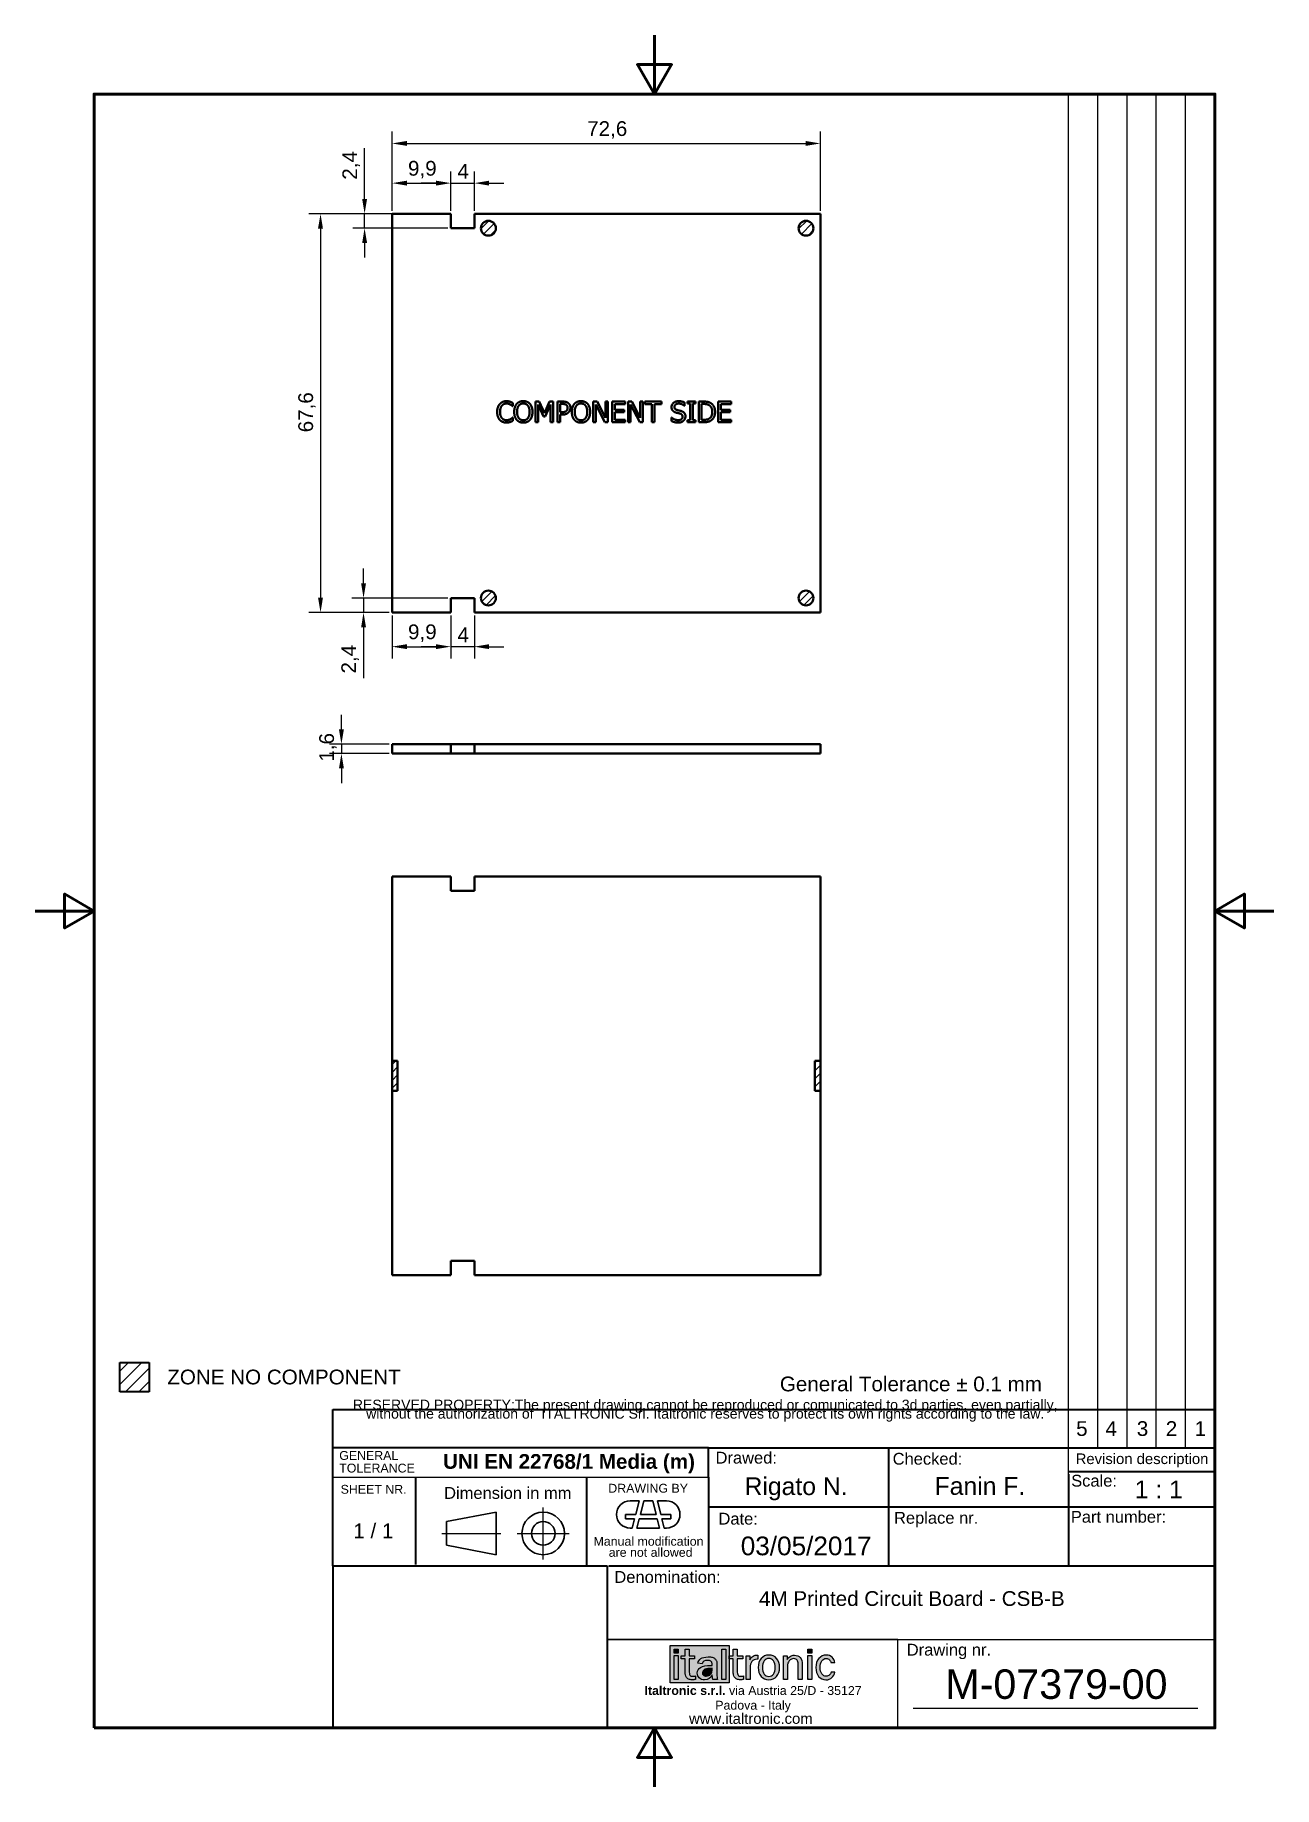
# Model space of a CAD drawing. Header units: millimetres. Extents: x 0 to 210, y 0 to 297.
import ezdxf
from ezdxf.enums import TextEntityAlignment as Align

# ---------------------------------------------------------------- set-up
doc = ezdxf.new("R2010")
doc.units = ezdxf.units.MM
doc.linetypes.add('CENTER', pattern=[50.8, 31.75, -6.35, 6.35, -6.35])
doc.layers.get('0').update_dxf_attribs({"lineweight": 25})
for name, color, linetype, lineweight in [('AM_0', 7, 'Continuous', 30), ('Bordo_0', 7, 'Continuous', 50), ('Geometria schizzo(ISO)', 7, 'Continuous', 35), ('Livello 1', 7, 'Continuous', 25), ('Simboli(ISO)', 7, 'Continuous', 25), ('Spigoli visibili(ISO)', 7, 'Continuous', 40), ('Tratteggio', 7, 'Continuous', 9)]:
    doc.layers.add(name, color=color, linetype=linetype, lineweight=lineweight)
doc.layers.add('AM_7', color=4, linetype='CENTER', lineweight=15, true_color=0x00ffff)
doc.layers.add('Quote(ISO)', color=8, linetype='Continuous', lineweight=18, true_color=0x808080)
doc.styles.add('Corrente-ISO', font='arial.ttf')
doc.styles.add('Federico-Quote', font='arial.ttf')
doc.styles.add('Gruppo1', font='arial.ttf')
doc.styles.get("Standard").update_dxf_attribs({"font": 'arial.ttf'})
doc.styles.add('Stile testo18', font='arial.ttf')
doc.styles.add('Stile testo42', font='arial.ttf')
doc.styles.add('Stile testo43', font='arial.ttf')
doc.styles.add('Stile testo76', font='arial.ttf')
doc.styles.add('Stile testo77', font='arial.ttf')
doc.styles.add('Stile testo92', font='arial.ttf')
doc.dimstyles.new('X.XXX', dxfattribs={"dimtxt": 2.5, "dimasz": 2.5, "dimexe": 2, "dimexo": 0.5, "dimgap": 0.762, "dimtad": 1, "dimdec": 1, "dimrnd": 1e-08, "dimtxsty": 'Federico-Quote', "dimcen": 0.09, "dimdle": 10, "dimclrd": 9, "dimclre": 9, "dimclrt": 8, "dimadec": 1, "dimazin": 2, "dimtfac": 1, "dimtmove": 0, "dimatfit": 3, "dimfxl": 1, "dimtolj": 1, "dimlwd": 25, "dimlwe": 25, "dimarcsym": 0})
pattern_1 = [(45, (0, 0), (-0.6735192, 0.6735192), [])]

msp = doc.modelspace()

# ---------------------------------------------------------------- texts
at = {"layer": 'Simboli(ISO)', "color": 7, "insert": (22.41, 70.75), "char_height": 2.5, "attachment_point": 1, "style": 'Corrente-ISO'}
msp.add_mtext('\\fArial|b0|i0;ZONE NO COMPONENT', dxfattribs=at)
at = {"layer": 'Simboli(ISO)', "color": 7, "insert": (126.25, 69.57), "char_height": 2.5, "width": 44.4188, "attachment_point": 1, "style": 'Corrente-ISO'}
msp.add_mtext('{\\fArial|b0|i0;General Tolerance ± 0.1 mm}', dxfattribs=at)

# ---------------------------------------------------------------- blocks, each defined once
blk = doc.blocks.new('Bordi Bordo di default')
at = {"layer": 'Bordo_0', "flags": 128}
for points in [[(105, 297), (105, 287), (102.11, 292), (107.89, 292), (105, 287)], [(10, 10), (10, 287), (200, 287), (200, 10), (10, 10)], [(0, 148.5), (10, 148.5), (5, 151.39), (5, 145.61), (10, 148.5)], [(210, 148.5), (200, 148.5), (205, 151.39), (205, 145.61), (200, 148.5)], [(105, 0), (105, 10), (102.11, 5), (107.89, 5), (105, 10)]]:
    blk.add_lwpolyline(points, dxfattribs=at)
blk = doc.blocks.new('Cartigli Italtronic_new')
at = {"layer": 'Tratteggio', "true_color": 0x00aeef}
h = blk.add_hatch(color=140, dxfattribs=at)
edge = h.paths.add_edge_path(flags=0)
edge.add_spline(control_points=[(199.46, 18.16), (199.24, 17.6), (198.81, 17.32), (198.19, 17.32), (197.82, 17.32), (197.52, 17.43), (197.29, 17.65)], knot_values=[2, 2, 2, 2, 3, 3, 3, 4, 4, 4, 4], degree=3, periodic=0)
edge.add_spline(control_points=[(197.29, 17.65), (197.06, 17.87), (196.95, 18.14), (196.95, 18.47), (196.95, 19.33), (197.71, 19.76), (199.22, 19.76), (199.28, 19.76), (199.36, 19.76), (199.46, 19.75)], knot_values=[4, 4, 4, 4, 5, 5, 5, 6, 6, 6, 7, 7, 7, 7], degree=3, periodic=0)
edge.add_line((199.46, 19.75), (199.46, 20.04))
edge.add_spline(control_points=[(199.46, 20.04), (199.46, 20.42), (199.2, 20.62), (198.67, 20.62), (198.15, 20.62), (197.86, 20.42), (197.79, 20.04)], knot_values=[8, 8, 8, 8, 9, 9, 9, 10, 10, 10, 10], degree=3, periodic=0)
edge.add_line((197.79, 20.04), (197.07, 20.14))
edge.add_spline(control_points=[(197.07, 20.14), (197.11, 20.45), (197.27, 20.71), (197.55, 20.91)], knot_values=[11, 11, 11, 11, 12, 12, 12, 12], degree=3, periodic=0)
edge.add_spline(control_points=[(197.55, 20.91), (197.83, 21.11), (198.24, 21.21), (198.78, 21.21), (199.07, 21.21), (199.3, 21.19), (199.49, 21.14)], knot_values=[12, 12, 12, 12, 13, 13, 13, 14, 14, 14, 14], degree=3, periodic=0)
edge.add_spline(control_points=[(199.49, 21.14), (199.67, 21.09), (199.82, 21.01), (199.95, 20.89)], knot_values=[14, 14, 14, 14, 15, 15, 15, 15], degree=3, periodic=0)
edge.add_spline(control_points=[(199.95, 20.89), (200.08, 20.78), (200.16, 20.66), (200.21, 20.52)], knot_values=[15, 15, 15, 15, 16, 16, 16, 16], degree=3, periodic=0)
edge.add_spline(control_points=[(200.21, 20.52), (200.26, 20.39), (200.28, 20.16), (200.28, 19.84)], knot_values=[16, 16, 16, 16, 17, 17, 17, 17], degree=3, periodic=0)
edge.add_line((200.28, 19.84), (200.28, 18.16))
edge.add_spline(control_points=[(200.28, 18.16), (200.28, 17.91), (200.32, 17.66), (200.4, 17.4)], knot_values=[18, 18, 18, 18, 19, 19, 19, 19], degree=3, periodic=0)
edge.add_line((200.4, 17.4), (199.59, 17.4))
edge.add_spline(control_points=[(199.59, 17.4), (199.52, 17.63), (199.48, 17.88), (199.46, 18.16)], knot_values=[1, 1, 1, 1, 2, 2, 2, 2], degree=3, periodic=0)
edge = h.paths.add_edge_path(flags=0)
edge.add_spline(control_points=[(194.93, 18.15), (194.91, 18.3), (194.89, 18.55), (194.89, 18.92)], knot_values=[2, 2, 2, 2, 3, 3, 3, 3], degree=3, periodic=0)
edge.add_line((194.89, 18.92), (194.89, 20.9))
edge.add_line((194.89, 20.9), (194.21, 20.9))
edge.add_line((194.21, 20.9), (194.21, 21.41))
edge.add_line((194.21, 21.41), (194.89, 21.41))
edge.add_line((194.89, 21.41), (194.89, 22.53))
edge.add_line((194.89, 22.53), (195.57, 22.53))
edge.add_line((195.57, 22.53), (195.57, 21.41))
edge.add_line((195.57, 21.41), (196.5, 21.41))
edge.add_line((196.5, 21.41), (196.5, 20.9))
edge.add_line((196.5, 20.9), (195.57, 20.9))
edge.add_line((195.57, 20.9), (195.57, 18.91))
edge.add_spline(control_points=[(195.57, 18.91), (195.57, 18.48), (195.62, 18.2), (195.71, 18.09)], knot_values=[14, 14, 14, 14, 15, 15, 15, 15], degree=3, periodic=0)
edge.add_spline(control_points=[(195.71, 18.09), (195.79, 17.98), (195.94, 17.92), (196.19, 17.92)], knot_values=[15, 15, 15, 15, 16, 16, 16, 16], degree=3, periodic=0)
edge.add_spline(control_points=[(196.19, 17.92), (196.27, 17.92), (196.34, 17.92), (196.4, 17.93)], knot_values=[16, 16, 16, 16, 17, 17, 17, 17], degree=3, periodic=0)
edge.add_spline(control_points=[(196.4, 17.93), (196.46, 17.94), (196.52, 17.95), (196.58, 17.96)], knot_values=[17, 17, 17, 17, 18, 18, 18, 18], degree=3, periodic=0)
edge.add_line((196.58, 17.96), (196.64, 17.98))
edge.add_line((196.64, 17.98), (196.64, 17.4))
edge.add_line((196.64, 17.4), (196.6, 17.39))
edge.add_spline(control_points=[(196.6, 17.39), (196.52, 17.37), (196.43, 17.35), (196.35, 17.34)], knot_values=[21, 21, 21, 21, 22, 22, 22, 22], degree=3, periodic=0)
edge.add_spline(control_points=[(196.35, 17.34), (196.27, 17.33), (196.19, 17.32), (196.11, 17.32), (195.86, 17.32), (195.66, 17.36), (195.49, 17.44)], knot_values=[22, 22, 22, 22, 23, 23, 23, 24, 24, 24, 24], degree=3, periodic=0)
edge.add_spline(control_points=[(195.49, 17.44), (195.32, 17.52), (195.17, 17.64), (195.06, 17.81)], knot_values=[0, 0, 0, 0, 1, 1, 1, 1], degree=3, periodic=0)
edge.add_spline(control_points=[(195.06, 17.81), (195, 17.9), (194.96, 18.01), (194.93, 18.15)], knot_values=[1, 1, 1, 1, 2, 2, 2, 2], degree=3, periodic=0)
h.paths.add_polyline_path([(201.77, 17.39), (201.09, 17.39), (201.09, 22.52), (201.77, 22.52)], flags=0)
h.paths.add_polyline_path([(193.04, 21.45), (193.73, 21.45), (193.73, 17.39), (193.04, 17.39)], flags=0)
h.paths.add_polyline_path([(193.04, 22.53), (193.73, 22.53), (193.73, 21.85), (193.04, 21.85)], flags=0)
h.paths.add_polyline_path([(192.34, 23.15), (202.37, 23.15), (202.37, 16.79), (192.34, 16.79)])
at = {"layer": 'Tratteggio'}
for color, points in [(7, [(193.04, 22.53), (193.73, 22.53), (193.73, 21.85), (193.04, 21.85)]), (7, [(193.04, 21.45), (193.73, 21.45), (193.73, 17.39), (193.04, 17.39)]), (7, [(201.09, 17.39), (201.77, 17.39), (201.77, 22.52), (201.09, 22.52)]), (256, [(215.69, 21.85), (216.38, 21.85), (216.38, 22.53), (215.69, 22.53)]), (256, [(215.69, 17.39), (216.38, 17.39), (216.38, 21.45), (215.69, 21.45)])]:
    blk.add_hatch(color=color, dxfattribs=at).paths.add_polyline_path(points)
h = blk.add_hatch(color=7, dxfattribs=at)
edge = h.paths.add_edge_path()
edge.add_spline(control_points=[(194.93, 18.15), (194.91, 18.3), (194.89, 18.55), (194.89, 18.92)], knot_values=[2, 2, 2, 2, 3, 3, 3, 3], degree=3, periodic=0)
edge.add_line((194.89, 18.92), (194.89, 20.9))
edge.add_line((194.89, 20.9), (194.21, 20.9))
edge.add_line((194.21, 20.9), (194.21, 21.41))
edge.add_line((194.21, 21.41), (194.89, 21.41))
edge.add_line((194.89, 21.41), (194.89, 22.53))
edge.add_line((194.89, 22.53), (195.57, 22.53))
edge.add_line((195.57, 22.53), (195.57, 21.41))
edge.add_line((195.57, 21.41), (196.5, 21.41))
edge.add_line((196.5, 21.41), (196.5, 20.9))
edge.add_line((196.5, 20.9), (195.57, 20.9))
edge.add_line((195.57, 20.9), (195.57, 18.91))
edge.add_spline(control_points=[(195.57, 18.91), (195.57, 18.48), (195.62, 18.2), (195.71, 18.09)], knot_values=[14, 14, 14, 14, 15, 15, 15, 15], degree=3, periodic=0)
edge.add_spline(control_points=[(195.71, 18.09), (195.79, 17.98), (195.94, 17.92), (196.19, 17.92)], knot_values=[15, 15, 15, 15, 16, 16, 16, 16], degree=3, periodic=0)
edge.add_spline(control_points=[(196.19, 17.92), (196.27, 17.92), (196.34, 17.92), (196.4, 17.93)], knot_values=[16, 16, 16, 16, 17, 17, 17, 17], degree=3, periodic=0)
edge.add_spline(control_points=[(196.4, 17.93), (196.46, 17.94), (196.52, 17.95), (196.58, 17.96)], knot_values=[17, 17, 17, 17, 18, 18, 18, 18], degree=3, periodic=0)
edge.add_line((196.58, 17.96), (196.64, 17.98))
edge.add_line((196.64, 17.98), (196.64, 17.4))
edge.add_line((196.64, 17.4), (196.6, 17.39))
edge.add_spline(control_points=[(196.6, 17.39), (196.52, 17.37), (196.43, 17.35), (196.35, 17.34)], knot_values=[21, 21, 21, 21, 22, 22, 22, 22], degree=3, periodic=0)
edge.add_spline(control_points=[(196.35, 17.34), (196.27, 17.33), (196.19, 17.32), (196.11, 17.32), (195.86, 17.32), (195.66, 17.36), (195.49, 17.44)], knot_values=[22, 22, 22, 22, 23, 23, 23, 24, 24, 24, 24], degree=3, periodic=0)
edge.add_spline(control_points=[(195.49, 17.44), (195.32, 17.52), (195.17, 17.64), (195.06, 17.81)], knot_values=[0, 0, 0, 0, 1, 1, 1, 1], degree=3, periodic=0)
edge.add_spline(control_points=[(195.06, 17.81), (195, 17.9), (194.96, 18.01), (194.93, 18.15)], knot_values=[1, 1, 1, 1, 2, 2, 2, 2], degree=3, periodic=0)
h = blk.add_hatch(color=7, dxfattribs=at)
edge = h.paths.add_edge_path(flags=0)
edge.add_spline(control_points=[(197.99, 18.12), (197.88, 18.23), (197.82, 18.37), (197.82, 18.52), (197.82, 19.04), (198.37, 19.3), (199.46, 19.3)], knot_values=[-2, -2, -2, -2, -1, -1, -1, 0, 0, 0, 0], degree=3, periodic=0)
edge.add_line((199.46, 19.3), (199.46, 18.96))
edge.add_spline(control_points=[(199.46, 18.96), (199.46, 18.7), (199.38, 18.47), (199.21, 18.26)], knot_values=[-5, -5, -5, -5, -4, -4, -4, -4], degree=3, periodic=0)
edge.add_spline(control_points=[(199.21, 18.26), (199.05, 18.06), (198.81, 17.96), (198.48, 17.96), (198.26, 17.96), (198.1, 18.02), (197.99, 18.12)], knot_values=[-4, -4, -4, -4, -3, -3, -3, -2, -2, -2, -2], degree=3, periodic=0)
edge = h.paths.add_edge_path()
edge.add_spline(control_points=[(199.46, 18.16), (199.24, 17.6), (198.81, 17.32), (198.19, 17.32), (197.82, 17.32), (197.52, 17.43), (197.29, 17.65)], knot_values=[2, 2, 2, 2, 3, 3, 3, 4, 4, 4, 4], degree=3, periodic=0)
edge.add_spline(control_points=[(197.29, 17.65), (197.06, 17.87), (196.95, 18.14), (196.95, 18.47), (196.95, 19.33), (197.71, 19.76), (199.22, 19.76), (199.28, 19.76), (199.36, 19.76), (199.46, 19.75)], knot_values=[4, 4, 4, 4, 5, 5, 5, 6, 6, 6, 7, 7, 7, 7], degree=3, periodic=0)
edge.add_line((199.46, 19.75), (199.46, 20.04))
edge.add_spline(control_points=[(199.46, 20.04), (199.46, 20.42), (199.2, 20.62), (198.67, 20.62), (198.15, 20.62), (197.86, 20.42), (197.79, 20.04)], knot_values=[8, 8, 8, 8, 9, 9, 9, 10, 10, 10, 10], degree=3, periodic=0)
edge.add_line((197.79, 20.04), (197.07, 20.14))
edge.add_spline(control_points=[(197.07, 20.14), (197.11, 20.45), (197.27, 20.71), (197.55, 20.91)], knot_values=[11, 11, 11, 11, 12, 12, 12, 12], degree=3, periodic=0)
edge.add_spline(control_points=[(197.55, 20.91), (197.83, 21.11), (198.24, 21.21), (198.78, 21.21), (199.07, 21.21), (199.3, 21.19), (199.49, 21.14)], knot_values=[12, 12, 12, 12, 13, 13, 13, 14, 14, 14, 14], degree=3, periodic=0)
edge.add_spline(control_points=[(199.49, 21.14), (199.67, 21.09), (199.82, 21.01), (199.95, 20.89)], knot_values=[14, 14, 14, 14, 15, 15, 15, 15], degree=3, periodic=0)
edge.add_spline(control_points=[(199.95, 20.89), (200.08, 20.78), (200.16, 20.66), (200.21, 20.52)], knot_values=[15, 15, 15, 15, 16, 16, 16, 16], degree=3, periodic=0)
edge.add_spline(control_points=[(200.21, 20.52), (200.26, 20.39), (200.28, 20.16), (200.28, 19.84)], knot_values=[16, 16, 16, 16, 17, 17, 17, 17], degree=3, periodic=0)
edge.add_line((200.28, 19.84), (200.28, 18.16))
edge.add_spline(control_points=[(200.28, 18.16), (200.28, 17.91), (200.32, 17.66), (200.4, 17.4)], knot_values=[18, 18, 18, 18, 19, 19, 19, 19], degree=3, periodic=0)
edge.add_line((200.4, 17.4), (199.59, 17.4))
edge.add_spline(control_points=[(199.59, 17.4), (199.52, 17.63), (199.48, 17.88), (199.46, 18.16)], knot_values=[1, 1, 1, 1, 2, 2, 2, 2], degree=3, periodic=0)
h = blk.add_hatch(color=256, dxfattribs=at)
edge = h.paths.add_edge_path()
edge.add_spline(control_points=[(203.09, 18.15), (203.06, 18.3), (203.05, 18.55), (203.05, 18.92)], knot_values=[2, 2, 2, 2, 3, 3, 3, 3], degree=3, periodic=0)
edge.add_line((203.05, 18.92), (203.05, 20.9))
edge.add_line((203.05, 20.9), (202.37, 20.9))
edge.add_line((202.37, 20.9), (202.37, 21.41))
edge.add_line((202.37, 21.41), (203.05, 21.41))
edge.add_line((203.05, 21.41), (203.05, 22.53))
edge.add_line((203.05, 22.53), (203.73, 22.53))
edge.add_line((203.73, 22.53), (203.73, 21.41))
edge.add_line((203.73, 21.41), (204.66, 21.41))
edge.add_line((204.66, 21.41), (204.66, 20.9))
edge.add_line((204.66, 20.9), (203.73, 20.9))
edge.add_line((203.73, 20.9), (203.73, 18.91))
edge.add_spline(control_points=[(203.73, 18.91), (203.73, 18.48), (203.78, 18.2), (203.86, 18.09)], knot_values=[14, 14, 14, 14, 15, 15, 15, 15], degree=3, periodic=0)
edge.add_spline(control_points=[(203.86, 18.09), (203.95, 17.98), (204.1, 17.92), (204.35, 17.92)], knot_values=[15, 15, 15, 15, 16, 16, 16, 16], degree=3, periodic=0)
edge.add_spline(control_points=[(204.35, 17.92), (204.43, 17.92), (204.5, 17.92), (204.56, 17.93)], knot_values=[16, 16, 16, 16, 17, 17, 17, 17], degree=3, periodic=0)
edge.add_spline(control_points=[(204.56, 17.93), (204.62, 17.94), (204.68, 17.95), (204.74, 17.96)], knot_values=[17, 17, 17, 17, 18, 18, 18, 18], degree=3, periodic=0)
edge.add_line((204.74, 17.96), (204.8, 17.98))
edge.add_line((204.8, 17.98), (204.8, 17.4))
edge.add_line((204.8, 17.4), (204.76, 17.39))
edge.add_spline(control_points=[(204.76, 17.39), (204.67, 17.37), (204.59, 17.35), (204.51, 17.34)], knot_values=[21, 21, 21, 21, 22, 22, 22, 22], degree=3, periodic=0)
edge.add_spline(control_points=[(204.51, 17.34), (204.42, 17.33), (204.34, 17.32), (204.26, 17.32), (204.02, 17.32), (203.81, 17.36), (203.64, 17.44)], knot_values=[22, 22, 22, 22, 23, 23, 23, 24, 24, 24, 24], degree=3, periodic=0)
edge.add_spline(control_points=[(203.64, 17.44), (203.47, 17.52), (203.33, 17.64), (203.22, 17.81)], knot_values=[0, 0, 0, 0, 1, 1, 1, 1], degree=3, periodic=0)
edge.add_spline(control_points=[(203.22, 17.81), (203.16, 17.9), (203.11, 18.01), (203.09, 18.15)], knot_values=[1, 1, 1, 1, 2, 2, 2, 2], degree=3, periodic=0)
h = blk.add_hatch(color=256, dxfattribs=at)
edge = h.paths.add_edge_path()
edge.add_line((205.22, 17.4), (205.9, 17.4))
edge.add_line((205.9, 17.4), (205.9, 19.4))
edge.add_spline(control_points=[(205.9, 19.4), (205.9, 19.84), (206.01, 20.18), (206.22, 20.43)], knot_values=[17, 17, 17, 17, 18, 18, 18, 18], degree=3, periodic=0)
edge.add_spline(control_points=[(206.22, 20.43), (206.43, 20.68), (206.71, 20.8), (207.08, 20.8)], knot_values=[16, 16, 16, 16, 17, 17, 17, 17], degree=3, periodic=0)
edge.add_line((207.08, 20.8), (207.22, 20.8))
edge.add_line((207.22, 20.8), (207.22, 21.48))
edge.add_line((207.22, 21.48), (207.17, 21.48))
edge.add_spline(control_points=[(207.17, 21.48), (207.17, 21.48), (207.17, 21.48), (207.16, 21.48)], knot_values=[11, 11, 11, 11, 12, 12, 12, 12], degree=3, periodic=0)
edge.add_spline(control_points=[(207.16, 21.48), (207.07, 21.49), (207.01, 21.49), (206.96, 21.49)], knot_values=[10, 10, 10, 10, 11, 11, 11, 11], degree=3, periodic=0)
edge.add_spline(control_points=[(206.96, 21.49), (206.68, 21.49), (206.44, 21.41), (206.25, 21.24)], knot_values=[9, 9, 9, 9, 10, 10, 10, 10], degree=3, periodic=0)
edge.add_spline(control_points=[(206.25, 21.24), (206.1, 21.11), (205.97, 20.93), (205.87, 20.71)], knot_values=[8, 8, 8, 8, 9, 9, 9, 9], degree=3, periodic=0)
edge.add_line((205.87, 20.71), (205.87, 21.38))
edge.add_line((205.87, 21.38), (205.22, 21.38))
edge.add_line((205.22, 21.38), (205.22, 17.4))
h = blk.add_hatch(color=256, dxfattribs=at)
edge = h.paths.add_edge_path(flags=0)
edge.add_spline(control_points=[(209.86, 18.31), (210.06, 18.58), (210.16, 18.95), (210.16, 19.42), (210.16, 19.9), (210.06, 20.27), (209.87, 20.54), (209.67, 20.81), (209.41, 20.94), (209.08, 20.94), (208.75, 20.94), (208.49, 20.81), (208.3, 20.54), (208.11, 20.27), (208.01, 19.9), (208.01, 19.42), (208.01, 18.94), (208.11, 18.57), (208.31, 18.3), (208.5, 18.03), (208.75, 17.9), (209.08, 17.9), (209.41, 17.9), (209.67, 18.04), (209.86, 18.31)], knot_values=[0, 0, 0, 0, 1, 1, 1, 2, 2, 2, 3, 3, 3, 4, 4, 4, 5, 5, 5, 6, 6, 6, 7, 7, 7, 8, 8, 8, 8], degree=3, periodic=0)
edge = h.paths.add_edge_path()
edge.add_spline(control_points=[(207.78, 20.94), (207.45, 20.56), (207.29, 20.05), (207.29, 19.42)], knot_values=[2, 2, 2, 2, 3, 3, 3, 3], degree=3, periodic=0)
edge.add_spline(control_points=[(207.29, 19.42), (207.29, 18.8), (207.45, 18.29), (207.78, 17.9)], knot_values=[3, 3, 3, 3, 4, 4, 4, 4], degree=3, periodic=0)
edge.add_spline(control_points=[(207.78, 17.9), (208.11, 17.52), (208.55, 17.32), (209.08, 17.32)], knot_values=[4, 4, 4, 4, 5, 5, 5, 5], degree=3, periodic=0)
edge.add_line((209.08, 17.32), (209.09, 17.32))
edge.add_spline(control_points=[(209.09, 17.32), (209.62, 17.32), (210.06, 17.52), (210.4, 17.9)], knot_values=[6, 6, 6, 6, 7, 7, 7, 7], degree=3, periodic=0)
edge.add_spline(control_points=[(210.4, 17.9), (210.73, 18.29), (210.89, 18.8), (210.89, 19.42)], knot_values=[7, 7, 7, 7, 8, 8, 8, 8], degree=3, periodic=0)
edge.add_spline(control_points=[(210.89, 19.42), (210.89, 20.05), (210.73, 20.56), (210.4, 20.94)], knot_values=[8, 8, 8, 8, 9, 9, 9, 9], degree=3, periodic=0)
edge.add_spline(control_points=[(210.4, 20.94), (210.07, 21.33), (209.62, 21.52), (209.08, 21.52)], knot_values=[0, 0, 0, 0, 1, 1, 1, 1], degree=3, periodic=0)
edge.add_spline(control_points=[(209.08, 21.52), (208.55, 21.52), (208.11, 21.32), (207.78, 20.94)], knot_values=[1, 1, 1, 1, 2, 2, 2, 2], degree=3, periodic=0)
h = blk.add_hatch(color=256, dxfattribs=at)
edge = h.paths.add_edge_path()
edge.add_line((214.07, 19.96), (214.07, 17.4))
edge.add_line((214.07, 17.4), (214.73, 17.4))
edge.add_line((214.73, 17.4), (214.73, 19.91))
edge.add_spline(control_points=[(214.73, 19.91), (214.73, 20.42), (214.62, 20.81), (214.4, 21.08)], knot_values=[18, 18, 18, 18, 19, 19, 19, 19], degree=3, periodic=0)
edge.add_spline(control_points=[(214.4, 21.08), (214.17, 21.35), (213.84, 21.49), (213.42, 21.49)], knot_values=[17, 17, 17, 17, 18, 18, 18, 18], degree=3, periodic=0)
edge.add_spline(control_points=[(213.42, 21.49), (213.14, 21.49), (212.89, 21.42), (212.68, 21.28)], knot_values=[16, 16, 16, 16, 17, 17, 17, 17], degree=3, periodic=0)
edge.add_spline(control_points=[(212.68, 21.28), (212.5, 21.16), (212.34, 21), (212.2, 20.78)], knot_values=[15, 15, 15, 15, 16, 16, 16, 16], degree=3, periodic=0)
edge.add_line((212.2, 20.78), (212.2, 21.38))
edge.add_line((212.2, 21.38), (211.57, 21.38))
edge.add_line((211.57, 21.38), (211.57, 17.4))
edge.add_line((211.57, 17.4), (212.24, 17.4))
edge.add_line((212.24, 17.4), (212.24, 19.6))
edge.add_spline(control_points=[(212.24, 19.6), (212.24, 19.98), (212.34, 20.29), (212.55, 20.54)], knot_values=[4, 4, 4, 4, 5, 5, 5, 5], degree=3, periodic=0)
edge.add_spline(control_points=[(212.55, 20.54), (212.76, 20.79), (213.01, 20.91), (213.32, 20.91)], knot_values=[3, 3, 3, 3, 4, 4, 4, 4], degree=3, periodic=0)
edge.add_spline(control_points=[(213.32, 20.91), (213.56, 20.91), (213.74, 20.83), (213.87, 20.66)], knot_values=[2, 2, 2, 2, 3, 3, 3, 3], degree=3, periodic=0)
edge.add_spline(control_points=[(213.87, 20.66), (214.01, 20.5), (214.07, 20.27), (214.07, 19.96)], knot_values=[1, 1, 1, 1, 2, 2, 2, 2], degree=3, periodic=0)
h = blk.add_hatch(color=256, dxfattribs=at)
edge = h.paths.add_edge_path()
edge.add_spline(control_points=[(219.36, 18.15), (219.2, 18), (219.01, 17.92), (218.78, 17.92)], knot_values=[1, 1, 1, 1, 2, 2, 2, 2], degree=3, periodic=0)
edge.add_spline(control_points=[(218.78, 17.92), (218.48, 17.92), (218.25, 18.05), (218.06, 18.32)], knot_values=[2, 2, 2, 2, 3, 3, 3, 3], degree=3, periodic=0)
edge.add_spline(control_points=[(218.06, 18.32), (217.88, 18.59), (217.78, 18.95), (217.78, 19.42), (217.78, 19.89), (217.88, 20.26), (218.07, 20.53)], knot_values=[3, 3, 3, 3, 4, 4, 4, 5, 5, 5, 5], degree=3, periodic=0)
edge.add_spline(control_points=[(218.07, 20.53), (218.26, 20.81), (218.5, 20.94), (218.8, 20.94)], knot_values=[5, 5, 5, 5, 6, 6, 6, 6], degree=3, periodic=0)
edge.add_spline(control_points=[(218.8, 20.94), (219.02, 20.94), (219.21, 20.86), (219.37, 20.69)], knot_values=[6, 6, 6, 6, 7, 7, 7, 7], degree=3, periodic=0)
edge.add_spline(control_points=[(219.37, 20.69), (219.48, 20.57), (219.56, 20.42), (219.61, 20.24)], knot_values=[7, 7, 7, 7, 8, 8, 8, 8], degree=3, periodic=0)
edge.add_line((219.61, 20.24), (220.28, 20.24))
edge.add_spline(control_points=[(220.28, 20.24), (220.2, 20.61), (220.05, 20.91), (219.83, 21.14)], knot_values=[9, 9, 9, 9, 10, 10, 10, 10], degree=3, periodic=0)
edge.add_spline(control_points=[(219.83, 21.14), (219.57, 21.39), (219.24, 21.52), (218.85, 21.52)], knot_values=[10, 10, 10, 10, 11, 11, 11, 11], degree=3, periodic=0)
edge.add_spline(control_points=[(218.85, 21.52), (218.32, 21.52), (217.88, 21.32), (217.55, 20.94)], knot_values=[11, 11, 11, 11, 12, 12, 12, 12], degree=3, periodic=0)
edge.add_spline(control_points=[(217.55, 20.94), (217.22, 20.56), (217.06, 20.05), (217.06, 19.42)], knot_values=[12, 12, 12, 12, 13, 13, 13, 13], degree=3, periodic=0)
edge.add_spline(control_points=[(217.06, 19.42), (217.06, 18.79), (217.21, 18.28), (217.52, 17.9)], knot_values=[13, 13, 13, 13, 14, 14, 14, 14], degree=3, periodic=0)
edge.add_spline(control_points=[(217.52, 17.9), (217.83, 17.52), (218.25, 17.32), (218.76, 17.32)], knot_values=[14, 14, 14, 14, 15, 15, 15, 15], degree=3, periodic=0)
edge.add_line((218.76, 17.32), (218.76, 17.32))
edge.add_spline(control_points=[(218.76, 17.32), (219.17, 17.32), (219.51, 17.45), (219.78, 17.69)], knot_values=[16, 16, 16, 16, 17, 17, 17, 17], degree=3, periodic=0)
edge.add_spline(control_points=[(219.78, 17.69), (220.03, 17.91), (220.19, 18.22), (220.28, 18.6)], knot_values=[17, 17, 17, 17, 18, 18, 18, 18], degree=3, periodic=0)
edge.add_line((220.28, 18.6), (219.62, 18.6))
edge.add_spline(control_points=[(219.62, 18.6), (219.56, 18.42), (219.47, 18.27), (219.36, 18.15)], knot_values=[0, 0, 0, 0, 1, 1, 1, 1], degree=3, periodic=0)
at = {"layer": 'Tratteggio', "true_color": 0x00aeef}
h = blk.add_hatch(color=140, dxfattribs=at)
edge = h.paths.add_edge_path()
edge.add_spline(control_points=[(197.99, 18.12), (198.1, 18.02), (198.26, 17.96), (198.48, 17.96), (198.81, 17.96), (199.05, 18.06), (199.21, 18.26)], knot_values=[2, 2, 2, 2, 3, 3, 3, 4, 4, 4, 4], degree=3, periodic=0)
edge.add_spline(control_points=[(199.21, 18.26), (199.38, 18.47), (199.46, 18.7), (199.46, 18.96)], knot_values=[4, 4, 4, 4, 5, 5, 5, 5], degree=3, periodic=0)
edge.add_line((199.46, 18.96), (199.46, 19.3))
edge.add_spline(control_points=[(199.46, 19.3), (198.37, 19.3), (197.82, 19.04), (197.82, 18.52), (197.82, 18.37), (197.88, 18.23), (197.99, 18.12)], knot_values=[0, 0, 0, 0, 1, 1, 1, 2, 2, 2, 2], degree=3, periodic=0)
for p, q in [((181.7, 9.16), (181.7, 24.16)), ((230.94, 24.16), (181.7, 24.16)), ((230.94, 9.16), (230.94, 24.16)), ((181.7, 9.16), (230.94, 9.16))]:
    blk.add_line(p, q)
at = {"layer": 'AM_0', "lineweight": 15}
for p, q in [((284.7, 286.16), (259.86, 286.16)), ((259.86, 57.39), (259.86, 286.16)), ((264.83, 56.66), (264.83, 286.16)), ((269.8, 56.66), (269.8, 286.16)), ((274.76, 56.66), (274.76, 286.16)), ((279.73, 56.66), (279.73, 286.16)), ((284.7, 286.16), (284.7, 9.16)), ((259.86, 52.16), (259.86, 65.96)), ((181.7, 24.16), (284.7, 24.16)), ((230.95, 9.16), (230.95, 24.16)), ((233.55, 12.53), (281.8, 12.53)), ((284.6, 9.16), (135.2, 9.16))]:
    blk.add_line(p, q, dxfattribs=at)
at = {"layer": 'AM_0', "linetype": 'Continuous', "lineweight": 30}
for p, q in [((187.09, 47.66), (185.57, 47.66)), ((186.51, 45.36), (187.09, 47.66)), ((187.88, 47.66), (187.3, 45.36)), ((187.88, 47.66), (189.41, 47.66)), ((189.41, 47.66), (189.99, 45.36)), ((190.21, 47.66), (191.72, 47.66)), ((190.78, 45.36), (190.21, 47.66)), ((184.81, 45.36), (186.51, 45.36)), ((184.81, 44.59), (184.81, 45.36)), ((184.81, 44.59), (186.32, 44.59)), ((185.93, 43.06), (186.32, 44.59)), ((187.11, 44.59), (186.73, 43.06)), ((187.11, 44.59), (190.18, 44.59)), ((187.3, 45.36), (189.99, 45.36)), ((190.18, 44.59), (190.57, 43.06)), ((190.78, 45.36), (192.49, 45.36)), ((191.36, 43.06), (190.97, 44.59)), ((190.97, 44.59), (192.49, 44.59)), ((192.49, 44.59), (192.49, 45.36)), ((185.93, 43.06), (185.57, 43.06)), ((186.73, 43.06), (190.57, 43.06)), ((191.36, 43.06), (191.72, 43.06))]:
    blk.add_line(p, q, dxfattribs=at)
at = {"layer": 'AM_0'}
for p, q in [((162.84, 45.74), (154.43, 44.14)), ((162.84, 38.54), (162.84, 45.74)), ((154.43, 40.14), (154.43, 44.14)), ((162.84, 38.54), (154.43, 40.14))]:
    blk.add_line(p, q, dxfattribs=at)
for radius in [3.6, 2]:
    blk.add_circle((170.84, 42.14), radius, dxfattribs=at)
at = {"layer": 'AM_0', "linetype": 'Continuous', "lineweight": 30}
for centre, start, end in [((185.57, 45.36), 90, 270), ((191.72, 45.36), 270, 90)]:
    blk.add_arc(centre, 2.3, start, end, dxfattribs=at)
at = {"layer": 'AM_7', "color": 7, "ltscale": 0.418}
for p, q in [((170.84, 37.74), (170.84, 46.54)), ((166.44, 42.14), (175.24, 42.14))]:
    blk.add_line(p, q, dxfattribs=at)
at = {"layer": 'AM_7', "color": 7, "ltscale": 0.380361}
blk.add_line((153.63, 42.14), (163.64, 42.14), dxfattribs=at)
at = {"layer": 'Geometria schizzo(ISO)'}
for p, q in [((135.2, 63.16), (259.86, 63.16)), ((135.2, 36.66), (135.2, 63.16)), ((259.86, 63.16), (284.7, 63.16)), ((198.86, 56.66), (135.2, 56.66)), ((198.86, 51.66), (198.86, 56.66)), ((198.86, 56.66), (259.86, 56.66)), ((229.36, 56.66), (229.36, 46.66)), ((259.86, 56.66), (284.7, 56.66)), ((149.2, 51.66), (149.2, 36.87)), ((178.2, 51.66), (178.2, 36.66)), ((198.86, 51.66), (198.86, 36.66)), ((259.86, 52.66), (284.7, 52.66)), ((259.86, 52.16), (259.86, 45.66)), ((198.86, 46.66), (284.7, 46.66)), ((229.36, 46.66), (229.36, 36.66)), ((259.86, 45.66), (259.86, 36.66)), ((135.2, 36.66), (166.7, 36.66)), ((135.2, 36.66), (135.2, 9.16)), ((166.7, 36.66), (181.7, 36.66)), ((181.7, 36.66), (181.7, 9.16)), ((181.95, 36.66), (284.7, 36.66))]:
    blk.add_line(p, q, dxfattribs=at)
at = {"layer": 'Geometria schizzo(ISO)', "lineweight": 15}
blk.add_line((135.2, 51.66), (198.86, 51.66), dxfattribs=at)
at = {"layer": 'Livello 1', "lineweight": 5}
for p, q in [((192.34, 16.79), (192.34, 23.15)), ((192.34, 23.15), (202.37, 23.15)), ((193.04, 21.85), (193.04, 22.53)), ((193.04, 22.53), (193.73, 22.53)), ((193.09, 21.85), (193.04, 21.85)), ((193.04, 17.39), (193.04, 21.45)), ((193.04, 21.45), (193.73, 21.45)), ((193.73, 21.85), (193.09, 21.85)), ((193.73, 22.53), (193.73, 21.85)), ((193.73, 21.45), (193.73, 17.39)), ((194.21, 20.9), (194.21, 21.41)), ((194.21, 21.41), (194.89, 21.41)), ((194.89, 20.9), (194.21, 20.9)), ((194.89, 21.41), (194.89, 22.53)), ((194.89, 22.53), (195.57, 22.53)), ((194.89, 18.92), (194.89, 20.9)), ((195.57, 22.53), (195.57, 21.41)), ((195.57, 21.41), (196.5, 21.41)), ((196.5, 20.9), (195.57, 20.9)), ((195.57, 20.9), (195.57, 18.91)), ((196.5, 21.41), (196.5, 20.9)), ((201.09, 17.39), (201.09, 22.52)), ((201.09, 22.52), (201.77, 22.52)), ((201.77, 22.52), (201.77, 17.39)), ((202.37, 23.15), (202.37, 16.79)), ((202.37, 20.9), (202.37, 21.41)), ((202.37, 21.41), (203.05, 21.41)), ((203.05, 20.9), (202.37, 20.9)), ((203.05, 21.41), (203.05, 22.53)), ((203.05, 22.53), (203.73, 22.53)), ((203.05, 18.92), (203.05, 20.9)), ((203.73, 22.53), (203.73, 21.41)), ((203.73, 21.41), (204.66, 21.41)), ((204.66, 20.9), (203.73, 20.9)), ((203.73, 20.9), (203.73, 18.91)), ((204.66, 21.41), (204.66, 20.9)), ((205.22, 17.4), (205.22, 21.38)), ((205.22, 21.38), (205.87, 21.38)), ((205.87, 21.38), (205.87, 20.71)), ((207.17, 20.8), (207.08, 20.8)), ((207.17, 21.48), (207.22, 21.48)), ((207.22, 20.8), (207.17, 20.8)), ((207.22, 21.48), (207.22, 20.8)), ((211.57, 17.4), (211.57, 21.38)), ((211.57, 21.38), (212.2, 21.38)), ((212.2, 21.38), (212.2, 20.78)), ((215.69, 21.85), (215.69, 22.53)), ((215.69, 22.53), (216.38, 22.53)), ((215.74, 21.85), (215.69, 21.85)), ((215.69, 17.39), (215.69, 21.45)), ((215.69, 21.45), (216.38, 21.45)), ((215.74, 21.85), (215.74, 21.9)), ((215.74, 21.9), (215.79, 21.9)), ((215.79, 21.9), (215.74, 21.9)), ((215.74, 21.9), (215.74, 21.85)), ((216.38, 21.85), (215.74, 21.85)), ((216.38, 22.53), (216.38, 21.85)), ((216.38, 21.45), (216.38, 17.39)), ((196.58, 17.96), (196.64, 17.98)), ((196.64, 17.98), (196.64, 17.4)), ((197.79, 20.04), (197.07, 20.14)), ((199.46, 19.75), (199.46, 20.04)), ((199.46, 18.96), (199.46, 19.3)), ((200.28, 19.84), (200.28, 18.16)), ((204.74, 17.96), (204.8, 17.98)), ((204.8, 17.98), (204.8, 17.4)), ((205.9, 19.4), (205.9, 17.4)), ((212.24, 19.6), (212.24, 17.4)), ((214.07, 17.4), (214.07, 19.96)), ((214.73, 19.91), (214.73, 17.4)), ((219.61, 20.24), (220.28, 20.24)), ((220.28, 18.6), (219.62, 18.6)), ((202.37, 16.79), (192.34, 16.79)), ((193.09, 17.39), (193.04, 17.39)), ((193.73, 17.39), (193.09, 17.39)), ((196.64, 17.4), (196.6, 17.39)), ((200.4, 17.4), (199.59, 17.4)), ((201.14, 17.39), (201.09, 17.39)), ((201.14, 17.39), (201.14, 17.45)), ((201.14, 17.45), (201.18, 17.45)), ((201.18, 17.45), (201.14, 17.45)), ((201.14, 17.45), (201.14, 17.39)), ((201.77, 17.39), (201.14, 17.39)), ((204.8, 17.4), (204.76, 17.39)), ((205.26, 17.4), (205.22, 17.4)), ((205.26, 17.4), (205.26, 17.45)), ((205.26, 17.45), (205.31, 17.45)), ((205.31, 17.45), (205.26, 17.45)), ((205.26, 17.45), (205.26, 17.4)), ((205.9, 17.4), (205.26, 17.4)), ((209.08, 17.32), (209.09, 17.32)), ((211.62, 17.4), (211.57, 17.4)), ((211.62, 17.4), (211.62, 17.45)), ((211.62, 17.45), (211.67, 17.45)), ((211.67, 17.45), (211.62, 17.45)), ((211.62, 17.45), (211.62, 17.4)), ((212.24, 17.4), (211.62, 17.4)), ((214.73, 17.4), (214.07, 17.4)), ((215.74, 17.39), (215.69, 17.39)), ((215.74, 17.39), (215.74, 17.44)), ((215.74, 17.44), (215.79, 17.44)), ((215.79, 17.44), (215.74, 17.44)), ((215.74, 17.44), (215.74, 17.39)), ((216.38, 17.39), (215.74, 17.39)), ((218.76, 17.32), (218.76, 17.32))]:
    blk.add_line(p, q, dxfattribs=at)
for points in [[(197.07, 20.14), (197.11, 20.45), (197.27, 20.71), (197.55, 20.91)], [(199.49, 21.14), (199.67, 21.09), (199.82, 21.01), (199.95, 20.89)], [(199.95, 20.89), (200.08, 20.78), (200.16, 20.66), (200.21, 20.52)], [(205.87, 20.71), (205.97, 20.93), (206.1, 21.11), (206.25, 21.24)], [(207.08, 20.8), (206.71, 20.8), (206.43, 20.68), (206.22, 20.43)], [(206.25, 21.24), (206.44, 21.41), (206.68, 21.49), (206.96, 21.49)], [(206.96, 21.49), (207.01, 21.49), (207.07, 21.49), (207.16, 21.48)], [(207.16, 21.48), (207.17, 21.48), (207.17, 21.48), (207.17, 21.48)], [(207.78, 20.94), (207.45, 20.56), (207.29, 20.05), (207.29, 19.42)], [(209.08, 21.52), (208.55, 21.52), (208.11, 21.32), (207.78, 20.94)], [(210.4, 20.94), (210.07, 21.33), (209.62, 21.52), (209.08, 21.52)], [(210.89, 19.42), (210.89, 20.05), (210.73, 20.56), (210.4, 20.94)], [(212.2, 20.78), (212.34, 21), (212.5, 21.16), (212.68, 21.28)], [(213.32, 20.91), (213.01, 20.91), (212.76, 20.79), (212.55, 20.54)], [(212.68, 21.28), (212.89, 21.42), (213.14, 21.49), (213.42, 21.49)], [(213.87, 20.66), (213.74, 20.83), (213.56, 20.91), (213.32, 20.91)], [(213.42, 21.49), (213.84, 21.49), (214.17, 21.35), (214.4, 21.08)], [(214.4, 21.08), (214.62, 20.81), (214.73, 20.42), (214.73, 19.91)], [(217.55, 20.94), (217.22, 20.56), (217.06, 20.05), (217.06, 19.42)], [(218.85, 21.52), (218.32, 21.52), (217.88, 21.32), (217.55, 20.94)], [(218.07, 20.53), (218.26, 20.81), (218.5, 20.94), (218.8, 20.94)], [(218.8, 20.94), (219.02, 20.94), (219.21, 20.86), (219.37, 20.69)], [(219.83, 21.14), (219.57, 21.39), (219.24, 21.52), (218.85, 21.52)], [(220.28, 20.24), (220.2, 20.61), (220.05, 20.91), (219.83, 21.14)], [(194.93, 18.15), (194.91, 18.3), (194.89, 18.55), (194.89, 18.92)], [(195.06, 17.81), (195, 17.9), (194.96, 18.01), (194.93, 18.15)], [(195.57, 18.91), (195.57, 18.48), (195.62, 18.2), (195.71, 18.09)], [(195.71, 18.09), (195.79, 17.98), (195.94, 17.92), (196.19, 17.92)], [(196.19, 17.92), (196.27, 17.92), (196.34, 17.92), (196.4, 17.93)], [(196.4, 17.93), (196.46, 17.94), (196.52, 17.95), (196.58, 17.96)], [(199.21, 18.26), (199.38, 18.47), (199.46, 18.7), (199.46, 18.96)], [(199.59, 17.4), (199.52, 17.63), (199.48, 17.88), (199.46, 18.16)], [(200.21, 20.52), (200.26, 20.39), (200.28, 20.16), (200.28, 19.84)], [(200.28, 18.16), (200.28, 17.91), (200.32, 17.66), (200.4, 17.4)], [(203.09, 18.15), (203.06, 18.3), (203.05, 18.55), (203.05, 18.92)], [(203.22, 17.81), (203.16, 17.9), (203.11, 18.01), (203.09, 18.15)], [(203.73, 18.91), (203.73, 18.48), (203.78, 18.2), (203.86, 18.09)], [(203.86, 18.09), (203.95, 17.98), (204.1, 17.92), (204.35, 17.92)], [(204.35, 17.92), (204.43, 17.92), (204.5, 17.92), (204.56, 17.93)], [(204.56, 17.93), (204.62, 17.94), (204.68, 17.95), (204.74, 17.96)], [(206.22, 20.43), (206.01, 20.18), (205.9, 19.84), (205.9, 19.4)], [(207.29, 19.42), (207.29, 18.8), (207.45, 18.29), (207.78, 17.9)], [(207.78, 17.9), (208.11, 17.52), (208.55, 17.32), (209.08, 17.32)], [(209.09, 17.32), (209.62, 17.32), (210.06, 17.52), (210.4, 17.9)], [(210.4, 17.9), (210.73, 18.29), (210.89, 18.8), (210.89, 19.42)], [(212.55, 20.54), (212.34, 20.29), (212.24, 19.98), (212.24, 19.6)], [(214.07, 19.96), (214.07, 20.27), (214.01, 20.5), (213.87, 20.66)], [(217.06, 19.42), (217.06, 18.79), (217.21, 18.28), (217.52, 17.9)], [(217.52, 17.9), (217.83, 17.52), (218.25, 17.32), (218.76, 17.32)], [(218.78, 17.92), (218.48, 17.92), (218.25, 18.05), (218.06, 18.32)], [(219.36, 18.15), (219.2, 18), (219.01, 17.92), (218.78, 17.92)], [(219.62, 18.6), (219.56, 18.42), (219.47, 18.27), (219.36, 18.15)], [(219.37, 20.69), (219.48, 20.57), (219.56, 20.42), (219.61, 20.24)], [(219.78, 17.69), (220.03, 17.91), (220.19, 18.22), (220.28, 18.6)], [(195.49, 17.44), (195.32, 17.52), (195.17, 17.64), (195.06, 17.81)], [(196.6, 17.39), (196.52, 17.37), (196.43, 17.35), (196.35, 17.34)], [(203.64, 17.44), (203.47, 17.52), (203.33, 17.64), (203.22, 17.81)], [(204.76, 17.39), (204.67, 17.37), (204.59, 17.35), (204.51, 17.34)], [(218.76, 17.32), (219.17, 17.32), (219.51, 17.45), (219.78, 17.69)]]:
    blk.add_open_spline(points, degree=3, dxfattribs=at)
for points, knots in [([(197.55, 20.91), (197.83, 21.11), (198.24, 21.21), (198.78, 21.21), (199.07, 21.21), (199.3, 21.19), (199.49, 21.14)], [12, 12, 12, 12, 13, 13, 13, 14, 14, 14, 14]), ([(209.86, 18.31), (209.67, 18.04), (209.41, 17.9), (209.08, 17.9), (208.75, 17.9), (208.5, 18.03), (208.31, 18.3), (208.11, 18.57), (208.01, 18.94), (208.01, 19.42), (208.01, 19.9), (208.11, 20.27), (208.3, 20.54), (208.49, 20.81), (208.75, 20.94), (209.08, 20.94), (209.41, 20.94), (209.67, 20.81), (209.87, 20.54), (210.06, 20.27), (210.16, 19.9), (210.16, 19.42), (210.16, 18.95), (210.06, 18.58), (209.86, 18.31)], [0, 0, 0, 0, 1, 1, 1, 2, 2, 2, 3, 3, 3, 4, 4, 4, 5, 5, 5, 6, 6, 6, 7, 7, 7, 8, 8, 8, 8]), ([(197.29, 17.65), (197.06, 17.87), (196.95, 18.14), (196.95, 18.47), (196.95, 19.33), (197.71, 19.76), (199.22, 19.76), (199.28, 19.76), (199.36, 19.76), (199.46, 19.75)], [4, 4, 4, 4, 5, 5, 5, 6, 6, 6, 7, 7, 7, 7]), ([(199.46, 18.16), (199.24, 17.6), (198.81, 17.32), (198.19, 17.32), (197.82, 17.32), (197.52, 17.43), (197.29, 17.65)], [2, 2, 2, 2, 3, 3, 3, 4, 4, 4, 4]), ([(199.46, 20.04), (199.46, 20.42), (199.2, 20.62), (198.67, 20.62), (198.15, 20.62), (197.86, 20.42), (197.79, 20.04)], [8, 8, 8, 8, 9, 9, 9, 10, 10, 10, 10]), ([(199.46, 19.3), (198.37, 19.3), (197.82, 19.04), (197.82, 18.52), (197.82, 18.37), (197.88, 18.23), (197.99, 18.12)], [0, 0, 0, 0, 1, 1, 1, 2, 2, 2, 2]), ([(197.99, 18.12), (198.1, 18.02), (198.26, 17.96), (198.48, 17.96), (198.81, 17.96), (199.05, 18.06), (199.21, 18.26)], [2, 2, 2, 2, 3, 3, 3, 4, 4, 4, 4]), ([(218.06, 18.32), (217.88, 18.59), (217.78, 18.95), (217.78, 19.42), (217.78, 19.89), (217.88, 20.26), (218.07, 20.53)], [3, 3, 3, 3, 4, 4, 4, 5, 5, 5, 5]), ([(196.35, 17.34), (196.27, 17.33), (196.19, 17.32), (196.11, 17.32), (195.86, 17.32), (195.66, 17.36), (195.49, 17.44)], [22, 22, 22, 22, 23, 23, 23, 24, 24, 24, 24]), ([(204.51, 17.34), (204.42, 17.33), (204.34, 17.32), (204.26, 17.32), (204.02, 17.32), (203.81, 17.36), (203.64, 17.44)], [22, 22, 22, 22, 23, 23, 23, 24, 24, 24, 24])]:
    blk.add_open_spline(points, degree=3, knots=knots, dxfattribs=at)
at = {"color": 5, "true_color": 0x0000ff, "style": 'Stile testo43'}
for s, p in [('5', (261.17, 58.67)), ('4', (266.14, 58.67)), ('3', (271.45, 58.67)), ('2', (276.36, 58.67)), ('1', (281.25, 58.67))]:
    blk.add_text(s, height=2.5, dxfattribs=at).set_placement(p)
at = {"insert": (198.3, 66.33), "char_height": 3.1669, "width": 123.5662, "attachment_point": 2, "line_spacing_factor": 0.534655, "style": 'Gruppo1'}
blk.add_mtext('\\fArial|b0|i0;\\H1.7000;\\PRESERVED PROPERTY:The present drawing cannot be reproduced or comunicated to 3d parties, even partially, without the authorization of  ITALTRONIC Srl. Italtronic reserves to protect its own rights according to the law.', dxfattribs=at)
at = {"insert": (206.41, 16.26), "char_height": 1.5, "width": 41.1241, "attachment_point": 2, "line_spacing_factor": 0.996}
blk.add_mtext('\\fArial|b1|i0;\\H1.5000;Italtronic s.r.l.\\fArial|b0|i0;\\H1.5000; via Austria 25/D - 35127 Padova - Italy', dxfattribs=at)
at = {"insert": (195.55, 11.66), "char_height": 1.8, "attachment_point": 1, "line_spacing_factor": 0.2988}
blk.add_mtext('\\fArial|b0|i0;\\H1.8000;{www.italtronic.com}', dxfattribs=at)
at = {"layer": 'AM_0'}
for s, height, style, p in [('TOLERANCE', 1.5, 'Stile testo76', (136.26, 52.47)), ('GENERAL', 1.5, 'Stile testo76', (136.26, 54.61)), ('Drawed:', 2, 'Stile testo42', (200.05, 53.98)), ('Checked:', 2, 'Stile testo42', (230.07, 53.8)), ('Revision description', 1.8, 'Stile testo92', (261.09, 53.9)), ('DRAWING BY', 1.5, 'Stile testo76', (181.87, 49.05)), ('Scale:', 2, 'Stile testo42', (260.33, 50.08)), ('SHEET NR.', 1.5, 'Stile testo76', (136.5, 48.87)), ('Dimension in mm', 2, 'Stile testo42', (154.04, 48)), ('Date:', 2, 'Stile testo42', (200.54, 43.64)), ('Replace nr.', 2, 'Stile testo42', (230.3, 43.79)), ('Part number:', 2, 'Stile testo42', (260.27, 43.96)), ('Manual modification', 1.5, 'Stile testo76', (179.37, 40.06)), ('are not allowed', 1.5, 'Stile testo76', (181.94, 38.18)), ('Denomination:', 2, 'Stile testo42', (182.9, 33.76)), ('Drawing nr.', 2, 'Stile testo42', (232.46, 21.43))]:
    blk.add_text(s, height=height, dxfattribs=dict(at, style=style)).set_placement(p)
at = {"layer": 'AM_0', "style": 'Stile testo43'}
blk.add_text('1 / 1 ', height=2.5, dxfattribs=at).set_placement((142.53, 42.58), align=Align.MIDDLE_CENTER)
blk.add_text('4M Printed Circuit Board - CSB-B', height=2.5, dxfattribs=at).set_placement((233.32, 29.85), align=Align.CENTER)
at = {"layer": 'AM_0'}
for tag, p, height, style in [('PROGETTISTA_001', (204.96, 48.65), 3, 'Stile testo77'), ('VERIFICATO_DA_001', (237.18, 48.68), 3, 'Stile testo77'), ('Scale_1_001', (271.09, 48.11), 3, 'Stile testo77'), ('DATA_CREAZIONE_001', (204.32, 38.44), 3.17, 'Gruppo1'), ('NUMERO_PARTE_001', (239, 14.09), 5, 'Stile testo18')]:
    blk.add_attdef(tag, p, '', height=height, dxfattribs=dict(at, style=style))
at = {"layer": 'AM_0', "style": 'Stile testo43'}
blk.add_attdef('Sostituisce', text='', height=2.5, dxfattribs=at).set_placement((245.27, 41.57), align=Align.TOP_CENTER)
at = {"layer": 'Simboli(ISO)', "color": 7, "insert": (175.21, 53.97), "char_height": 2.5, "attachment_point": 5, "style": 'Corrente-ISO'}
blk.add_mtext('\\fArial|b1|i0;\\H2.5000;UNI EN 22768/1 Media (m)', dxfattribs=at)
at = {"layer": 'Simboli(ISO)', "color": 7, "style": 'Corrente-ISO'}
blk.add_attdef('Part_number', text='', height=2.5, dxfattribs=at).set_placement((260.96, 41.28), align=Align.TOP_LEFT)
blk = doc.blocks.new('*D4')
at = {"layer": 'Defpoints', "color": 0, "transparency": 16777216}
for p in [(133.12, 278.62), (60.52, 266.7), (133.12, 266.7)]:
    blk.add_point(p, dxfattribs=at)
at = {"layer": 'Quote(ISO)', "color": 9, "lineweight": 25, "true_color": 0xbfbfbf, "transparency": 16777216}
for p, q in [((60.52, 267.2), (60.52, 280.62)), ((133.12, 267.2), (133.12, 280.62)), ((63.02, 278.62), (130.62, 278.62))]:
    blk.add_line(p, q, dxfattribs=at)
at = {"layer": 'Quote(ISO)', "color": 9, "true_color": 0xbfbfbf, "transparency": 16777216}
for points in [[(63.02, 279.04), (63.02, 278.21), (60.52, 278.62)], [(130.62, 279.04), (130.62, 278.21), (133.12, 278.62)]]:
    blk.add_solid(points, dxfattribs=at)
at = {"layer": 'Quote(ISO)', "color": 8, "lineweight": 25, "transparency": 16777216, "insert": (93.59, 282.39), "char_height": 2.5, "attachment_point": 1, "style": 'Federico-Quote'}
blk.add_mtext('\\A1;72,6', dxfattribs=at)
blk = doc.blocks.new('*D5')
at = {"layer": 'Defpoints', "color": 0, "transparency": 16777216}
for p in [(60.52, 266.7), (48.39, 199.1), (60.52, 199.1)]:
    blk.add_point(p, dxfattribs=at)
at = {"layer": 'Quote(ISO)', "color": 9, "lineweight": 25, "true_color": 0xbfbfbf, "transparency": 16777216}
for p, q in [((60.02, 266.7), (46.39, 266.7)), ((48.39, 264.2), (48.39, 201.6)), ((60.02, 199.1), (46.39, 199.1))]:
    blk.add_line(p, q, dxfattribs=at)
at = {"layer": 'Quote(ISO)', "color": 9, "true_color": 0xbfbfbf, "transparency": 16777216}
for points in [[(47.97, 264.2), (48.8, 264.2), (48.39, 266.7)], [(47.97, 201.6), (48.8, 201.6), (48.39, 199.1)]]:
    blk.add_solid(points, dxfattribs=at)
at = {"layer": 'Quote(ISO)', "color": 8, "lineweight": 25, "transparency": 16777216, "insert": (44.62, 229.65), "char_height": 2.5, "attachment_point": 1, "rotation": 90, "style": 'Federico-Quote'}
blk.add_mtext('\\A1;67,6', dxfattribs=at)
blk = doc.blocks.new('*D6')
at = {"layer": 'Defpoints', "color": 0, "transparency": 16777216}
for p in [(60.52, 176.78), (51.93, 175.18), (60.52, 175.18)]:
    blk.add_point(p, dxfattribs=at)
at = {"layer": 'Quote(ISO)', "color": 9, "lineweight": 25, "true_color": 0xbfbfbf, "transparency": 16777216}
for p, q in [((51.93, 179.28), (51.93, 181.78)), ((60.02, 176.78), (49.93, 176.78)), ((51.93, 176.78), (51.93, 175.18)), ((60.02, 175.18), (49.93, 175.18)), ((51.93, 172.68), (51.93, 170.18))]:
    blk.add_line(p, q, dxfattribs=at)
at = {"layer": 'Quote(ISO)', "color": 9, "true_color": 0xbfbfbf, "transparency": 16777216}
for points in [[(51.52, 179.28), (52.35, 179.28), (51.93, 176.78)], [(51.52, 172.68), (52.35, 172.68), (51.93, 175.18)]]:
    blk.add_solid(points, dxfattribs=at)
at = {"layer": 'Quote(ISO)', "color": 8, "lineweight": 25, "transparency": 16777216, "insert": (48.17, 173.82), "char_height": 2.5, "attachment_point": 1, "rotation": 90, "style": 'Federico-Quote'}
blk.add_mtext('\\A1;1,6', dxfattribs=at)
blk = doc.blocks.new('*D7')
at = {"layer": 'Defpoints', "color": 0, "transparency": 16777216}
for p in [(70.47, 271.89), (60.52, 266.7), (70.47, 266.7)]:
    blk.add_point(p, dxfattribs=at)
at = {"layer": 'Quote(ISO)', "color": 9, "lineweight": 25, "true_color": 0xbfbfbf, "transparency": 16777216}
for p, q in [((60.52, 267.2), (60.52, 273.89)), ((70.47, 267.2), (70.47, 273.89)), ((63.02, 271.89), (67.97, 271.89))]:
    blk.add_line(p, q, dxfattribs=at)
at = {"layer": 'Quote(ISO)', "color": 9, "true_color": 0xbfbfbf, "transparency": 16777216}
for points in [[(63.02, 272.31), (63.02, 271.48), (60.52, 271.89)], [(67.97, 272.31), (67.97, 271.48), (70.47, 271.89)]]:
    blk.add_solid(points, dxfattribs=at)
at = {"layer": 'Quote(ISO)', "color": 8, "lineweight": 25, "transparency": 16777216, "insert": (63.22, 275.66), "char_height": 2.5, "attachment_point": 1, "style": 'Federico-Quote'}
blk.add_mtext('\\A1;9,9', dxfattribs=at)
blk = doc.blocks.new('*D8')
at = {"layer": 'Defpoints', "color": 0, "transparency": 16777216}
for p in [(74.47, 271.89), (70.47, 266.7), (74.47, 266.7)]:
    blk.add_point(p, dxfattribs=at)
at = {"layer": 'Quote(ISO)', "color": 9, "lineweight": 25, "true_color": 0xbfbfbf, "transparency": 16777216}
for p, q in [((70.47, 267.2), (70.47, 273.89)), ((74.47, 267.2), (74.47, 273.89)), ((67.97, 271.89), (65.47, 271.89)), ((70.47, 271.89), (74.47, 271.89)), ((76.97, 271.89), (79.47, 271.89))]:
    blk.add_line(p, q, dxfattribs=at)
at = {"layer": 'Quote(ISO)', "color": 9, "true_color": 0xbfbfbf, "transparency": 16777216}
for points in [[(67.97, 272.31), (67.97, 271.48), (70.47, 271.89)], [(76.97, 272.31), (76.97, 271.48), (74.47, 271.89)]]:
    blk.add_solid(points, dxfattribs=at)
at = {"layer": 'Quote(ISO)', "color": 8, "lineweight": 25, "transparency": 16777216, "insert": (71.6, 275.16), "char_height": 2.5, "attachment_point": 1, "style": 'Federico-Quote'}
blk.add_mtext('\\A1;4', dxfattribs=at)
blk = doc.blocks.new('*D9')
at = {"layer": 'Defpoints', "color": 0, "transparency": 16777216}
for p in [(70.47, 266.7), (55.86, 264.26), (70.47, 264.26)]:
    blk.add_point(p, dxfattribs=at)
at = {"layer": 'Quote(ISO)', "color": 9, "lineweight": 25, "true_color": 0xbfbfbf, "transparency": 16777216}
for p, q in [((55.86, 269.2), (55.86, 277.81)), ((69.97, 266.7), (53.86, 266.7)), ((55.86, 264.26), (55.86, 266.7)), ((69.97, 264.26), (53.86, 264.26)), ((55.86, 261.76), (55.86, 259.26))]:
    blk.add_line(p, q, dxfattribs=at)
at = {"layer": 'Quote(ISO)', "color": 9, "true_color": 0xbfbfbf, "transparency": 16777216}
for points in [[(55.45, 269.2), (56.28, 269.2), (55.86, 266.7)], [(55.45, 261.76), (56.28, 261.76), (55.86, 264.26)]]:
    blk.add_solid(points, dxfattribs=at)
at = {"layer": 'Quote(ISO)', "color": 8, "lineweight": 25, "transparency": 16777216, "insert": (52.1, 272.47), "char_height": 2.5, "attachment_point": 1, "rotation": 90, "style": 'Federico-Quote'}
blk.add_mtext('\\A1;2,4', dxfattribs=at)
blk = doc.blocks.new('*D10')
at = {"layer": 'Defpoints', "color": 0, "transparency": 16777216}
for p in [(60.52, 199.1), (70.47, 199.1), (70.47, 193.31)]:
    blk.add_point(p, dxfattribs=at)
at = {"layer": 'Quote(ISO)', "color": 9, "lineweight": 25, "true_color": 0xbfbfbf, "transparency": 16777216}
for p, q in [((60.52, 198.6), (60.52, 191.31)), ((70.47, 198.6), (70.47, 191.31)), ((63.02, 193.31), (67.97, 193.31))]:
    blk.add_line(p, q, dxfattribs=at)
at = {"layer": 'Quote(ISO)', "color": 9, "true_color": 0xbfbfbf, "transparency": 16777216}
for points in [[(63.02, 193.73), (63.02, 192.9), (60.52, 193.31)], [(67.97, 193.73), (67.97, 192.9), (70.47, 193.31)]]:
    blk.add_solid(points, dxfattribs=at)
at = {"layer": 'Quote(ISO)', "color": 8, "lineweight": 25, "transparency": 16777216, "insert": (63.22, 197.08), "char_height": 2.5, "attachment_point": 1, "style": 'Federico-Quote'}
blk.add_mtext('\\A1;9,9', dxfattribs=at)
blk = doc.blocks.new('*D11')
at = {"layer": 'Defpoints', "color": 0, "transparency": 16777216}
for p in [(70.47, 199.1), (74.47, 199.1), (70.47, 193.31)]:
    blk.add_point(p, dxfattribs=at)
at = {"layer": 'Quote(ISO)', "color": 9, "lineweight": 25, "true_color": 0xbfbfbf, "transparency": 16777216}
for p, q in [((70.47, 198.6), (70.47, 191.31)), ((74.47, 198.6), (74.47, 191.31)), ((67.97, 193.31), (65.47, 193.31)), ((74.47, 193.31), (70.47, 193.31)), ((76.97, 193.31), (79.47, 193.31))]:
    blk.add_line(p, q, dxfattribs=at)
at = {"layer": 'Quote(ISO)', "color": 9, "true_color": 0xbfbfbf, "transparency": 16777216}
for points in [[(67.97, 193.73), (67.97, 192.9), (70.47, 193.31)], [(76.97, 193.73), (76.97, 192.9), (74.47, 193.31)]]:
    blk.add_solid(points, dxfattribs=at)
at = {"layer": 'Quote(ISO)', "color": 8, "lineweight": 25, "transparency": 16777216, "insert": (71.6, 196.57), "char_height": 2.5, "attachment_point": 1, "style": 'Federico-Quote'}
blk.add_mtext('\\A1;4', dxfattribs=at)
blk = doc.blocks.new('*D12')
at = {"layer": 'Defpoints', "color": 0, "transparency": 16777216}
for p in [(55.68, 201.55), (60.52, 199.1), (70.47, 201.55)]:
    blk.add_point(p, dxfattribs=at)
at = {"layer": 'Quote(ISO)', "color": 9, "lineweight": 25, "true_color": 0xbfbfbf, "transparency": 16777216}
for p, q in [((55.68, 204.05), (55.68, 206.55)), ((69.97, 201.55), (53.68, 201.55)), ((60.02, 199.1), (53.68, 199.1)), ((55.68, 201.55), (55.68, 199.1)), ((55.68, 196.6), (55.68, 188))]:
    blk.add_line(p, q, dxfattribs=at)
at = {"layer": 'Quote(ISO)', "color": 9, "true_color": 0xbfbfbf, "transparency": 16777216}
for points in [[(55.27, 204.05), (56.1, 204.05), (55.68, 201.55)], [(55.27, 196.6), (56.1, 196.6), (55.68, 199.1)]]:
    blk.add_solid(points, dxfattribs=at)
at = {"layer": 'Quote(ISO)', "color": 8, "lineweight": 25, "transparency": 16777216, "insert": (51.92, 188.76), "char_height": 2.5, "attachment_point": 1, "rotation": 90, "style": 'Federico-Quote'}
blk.add_mtext('\\A1;2,4', dxfattribs=at)

# ---------------------------------------------------------------- dimensions: what is measured, and where the dimension line sits
at = {"layer": 'Quote(ISO)', "color": 9, "lineweight": 25, "true_color": 0xbfbfbf}
for base, p1, p2, picture, middle in [((133.12, 278.62), (60.52, 266.7), (133.12, 266.7), '*D4', (96.82, 278.62)), ((70.4659, 271.8938), (60.5213, 266.7046), (70.4659, 266.7046), '*D7', (65.4936, 271.8938)), ((70.4659, 193.3127), (60.5213, 199.1046), (70.4659, 199.1046), '*D10', (65.4936, 193.3127))]:
    dim = msp.add_linear_dim(base=base, p1=p1, p2=p2, dimstyle='X.XXX', override={"dimgap": 0.762, "dimdec": 1, "dimtol": 0, "dimlim": 0, "dimtp": 0, "dimtm": 0, "dimtdec": 2, "dimtofl": 0, "dimatfit": 1}, dxfattribs=at)
    dim.commit()
    dim.dimension.update_dxf_attribs({"geometry": picture, "text_midpoint": middle, "dimtype": 160})
for base, p1, p2, angle, override, picture, middle in [((55.86, 264.26), (70.47, 266.7), (70.47, 264.26), 90, {"dimgap": 0.762, "dimdec": 1, "dimtol": 0, "dimlim": 0, "dimtp": 0, "dimtm": 0, "dimtdec": 2, "dimtofl": 1, "dimatfit": 1}, '*D9', (55.86, 274.76)), ((74.47, 271.89), (70.47, 266.7), (74.47, 266.7), 180, {"dimgap": 0.762, "dimdec": 1, "dimtol": 0, "dimlim": 0, "dimtp": 0, "dimtm": 0, "dimtdec": 2, "dimtofl": 1, "dimatfit": 1}, '*D8', (72.47, 271.89)), ((48.39, 199.1), (60.52, 266.7), (60.52, 199.1), 90, {"dimgap": 0.762, "dimdec": 1, "dimtol": 0, "dimlim": 0, "dimtp": 0, "dimtm": 0, "dimtdec": 2, "dimtofl": 0, "dimatfit": 1}, '*D5', (48.39, 232.9)), ((55.6826, 201.5476), (60.5213, 199.1046), (70.4659, 201.5476), 90, {"dimgap": 0.762, "dimdec": 1, "dimtol": 0, "dimlim": 0, "dimtp": 0, "dimtm": 0, "dimtdec": 2, "dimtofl": 1, "dimatfit": 1}, '*D12', (55.6826, 191.0507)), ((70.47, 193.31), (74.47, 199.1), (70.47, 199.1), 180, {"dimgap": 0.762, "dimdec": 1, "dimtol": 0, "dimlim": 0, "dimtp": 0, "dimtm": 0, "dimtdec": 2, "dimtofl": 1, "dimatfit": 1}, '*D11', (72.47, 193.31)), ((51.93, 175.18), (60.52, 176.78), (60.52, 175.18), 90, {"dimgap": 0.762, "dimdec": 1, "dimtol": 0, "dimlim": 0, "dimtp": 0, "dimtm": 0, "dimtdec": 2, "dimtofl": 1, "dimatfit": 1}, '*D6', (51.93, 175.98))]:
    dim = msp.add_linear_dim(base=base, p1=p1, p2=p2, angle=angle, dimstyle='X.XXX', override=override, dxfattribs=at)
    dim.commit()
    dim.dimension.update_dxf_attribs({"geometry": picture, "text_midpoint": middle, "dimtype": 160})

# ---------------------------------------------------------------- hatches: boundary and pattern name
at = {"layer": 'Tratteggio'}
h = msp.add_hatch(dxfattribs=at)
h.set_pattern_fill('ANSI31', color=256, scale=7.62, style=0)
h.set_pattern_definition(pattern_1)
edge = h.paths.add_edge_path()
edge.add_arc((76.85, 264.25), 1.26, 0, 360)
h = msp.add_hatch(dxfattribs=at)
h.set_pattern_fill('ANSI31', color=256, scale=7.62, style=0)
h.set_pattern_definition(pattern_1)
edge = h.paths.add_edge_path()
edge.add_arc((130.68, 264.25), 1.26, 0, 360)
h = msp.add_hatch(dxfattribs=at)
h.set_pattern_fill('ANSI31', color=256, scale=7.62, style=0)
h.set_pattern_definition(pattern_1)
edge = h.paths.add_edge_path()
edge.add_arc((76.85, 201.56), 1.26, 0, 360)
h = msp.add_hatch(dxfattribs=at)
h.set_pattern_fill('ANSI31', color=256, scale=7.62, style=0)
h.set_pattern_definition(pattern_1)
edge = h.paths.add_edge_path()
edge.add_arc((130.68, 201.56), 1.26, 0, 360)
h = msp.add_hatch(dxfattribs=at)
h.set_pattern_fill('ANSI31', color=256, scale=7.62, style=0)
h.set_pattern_definition(pattern_1)
h.paths.add_polyline_path([(60.52, 123.11), (61.46, 123.11), (61.46, 118.01), (60.52, 118.01)])
h = msp.add_hatch(dxfattribs=at)
h.set_pattern_fill('ANSI31', color=256, scale=7.62, style=0)
h.set_pattern_definition(pattern_1)
h.paths.add_polyline_path([(133.12, 118.01), (132.18, 118.01), (132.18, 123.11), (133.12, 123.11)])
h = msp.add_hatch(dxfattribs=at)
h.set_pattern_fill('ANSI31', color=256, scale=12.7, style=0)
h.set_pattern_definition([(45, (0, 0), (-1.122532, 1.122532), [])])
h.paths.add_polyline_path([(19.36, 71.98), (19.36, 66.98), (14.36, 66.98), (14.36, 71.98)])

# ---------------------------------------------------------------- linework, layer by layer
at = {"layer": 'Geometria schizzo(ISO)'}
for p, q in [((14.36, 71.98), (19.36, 71.98)), ((14.36, 66.98), (14.36, 71.98)), ((19.36, 71.98), (19.36, 66.98)), ((19.36, 66.98), (14.36, 66.98))]:
    msp.add_line(p, q, dxfattribs=at)
at = {"layer": 'Spigoli visibili(ISO)'}
for p, q in [((60.52, 266.7), (70.47, 266.7)), ((60.52, 199.1), (60.52, 266.7)), ((70.47, 264.26), (70.47, 266.7)), ((74.47, 266.7), (74.47, 264.26)), ((74.47, 266.7), (133.12, 266.7)), ((133.12, 266.7), (133.12, 199.1)), ((74.47, 264.26), (70.47, 264.26)), ((80.99, 234.63), (80.99, 234.07)), ((84.83, 231.36), (84.83, 234.86)), ((84.83, 234.86), (85.46, 234.86)), ((85.46, 234.86), (86.34, 232.92)), ((86.34, 232.92), (87.18, 234.86)), ((87.18, 234.86), (87.83, 234.86)), ((87.83, 234.86), (87.83, 231.36)), ((88.54, 231.36), (88.54, 234.86)), ((88.54, 234.86), (89.42, 234.86)), ((94.6, 231.36), (94.6, 234.86)), ((94.6, 234.86), (95.26, 234.86)), ((95.26, 234.86), (96.67, 232.09)), ((96.67, 232.09), (96.67, 234.86)), ((96.67, 234.86), (97.1, 234.86)), ((97.1, 234.86), (97.1, 231.36)), ((97.81, 231.36), (97.81, 234.86)), ((97.81, 234.86), (100, 234.86)), ((100, 234.86), (100, 234.45)), ((100.51, 231.36), (100.51, 234.86)), ((100.51, 234.86), (101.17, 234.86)), ((101.17, 234.86), (102.58, 232.09)), ((102.58, 232.09), (102.58, 234.86)), ((102.58, 234.86), (103.02, 234.86)), ((103.02, 234.86), (103.02, 231.36)), ((103.37, 234.45), (103.37, 234.86)), ((103.37, 234.86), (106.18, 234.86)), ((106.18, 234.86), (106.18, 234.45)), ((110.11, 234.7), (110.11, 234.14)), ((110.58, 234.51), (110.58, 234.86)), ((110.58, 234.86), (111.94, 234.86)), ((111.94, 234.86), (111.94, 234.51)), ((112.51, 231.36), (112.51, 234.86)), ((112.51, 234.86), (113.31, 234.86)), ((115.78, 231.36), (115.78, 234.86)), ((115.78, 234.86), (117.97, 234.86)), ((117.97, 234.86), (117.97, 234.45)), ((80.99, 234.07), (80.95, 234.07)), ((80.95, 232.16), (80.99, 232.16)), ((80.99, 232.16), (80.99, 231.6)), ((86.17, 232.33), (85.26, 234.38)), ((85.26, 234.38), (85.26, 231.36)), ((86.45, 232.33), (86.17, 232.33)), ((87.36, 234.38), (86.45, 232.33)), ((87.36, 231.36), (87.36, 234.38)), ((89.39, 234.46), (89, 234.46)), ((89, 234.46), (89, 233.07)), ((89, 233.07), (89.32, 233.07)), ((89.4, 232.67), (89, 232.67)), ((89, 232.67), (89, 231.36)), ((96.58, 231.36), (95.03, 234.38)), ((95.03, 234.38), (95.03, 231.36)), ((100, 234.45), (98.28, 234.45)), ((98.28, 234.45), (98.28, 233.49)), ((98.28, 233.49), (99.88, 233.49)), ((99.88, 233.08), (98.28, 233.08)), ((98.28, 233.08), (98.28, 231.78)), ((98.28, 231.78), (100, 231.78)), ((99.88, 233.49), (99.88, 233.08)), ((100, 231.78), (100, 231.36)), ((102.49, 231.36), (100.95, 234.38)), ((100.95, 234.38), (100.95, 231.36)), ((104.54, 234.45), (103.37, 234.45)), ((104.54, 231.36), (104.54, 234.45)), ((106.18, 234.45), (105.01, 234.45)), ((105.01, 234.45), (105.01, 231.36)), ((107.87, 231.57), (107.87, 232.16)), ((107.87, 232.16), (107.9, 232.16)), ((110.11, 234.14), (110.08, 234.14)), ((111.03, 234.51), (110.58, 234.51)), ((110.58, 231.36), (110.58, 231.72)), ((110.58, 231.72), (111.03, 231.72)), ((111.03, 231.72), (111.03, 234.51)), ((111.94, 234.51), (111.49, 234.51)), ((111.49, 234.51), (111.49, 231.72)), ((111.49, 231.72), (111.94, 231.72)), ((111.94, 231.72), (111.94, 231.36)), ((113.33, 234.46), (112.98, 234.46)), ((112.98, 234.46), (112.98, 231.77)), ((112.98, 231.77), (113.33, 231.77)), ((117.97, 234.45), (116.24, 234.45)), ((116.24, 234.45), (116.24, 233.49)), ((116.24, 233.49), (117.85, 233.49)), ((117.85, 233.08), (116.24, 233.08)), ((116.24, 233.08), (116.24, 231.78)), ((116.24, 231.78), (117.97, 231.78)), ((117.85, 233.49), (117.85, 233.08)), ((117.97, 231.78), (117.97, 231.36)), ((85.26, 231.36), (84.83, 231.36)), ((87.83, 231.36), (87.36, 231.36)), ((89, 231.36), (88.54, 231.36)), ((95.03, 231.36), (94.6, 231.36)), ((97.1, 231.36), (96.58, 231.36)), ((100, 231.36), (97.81, 231.36)), ((100.95, 231.36), (100.51, 231.36)), ((103.02, 231.36), (102.49, 231.36)), ((105.01, 231.36), (104.54, 231.36)), ((111.94, 231.36), (110.58, 231.36)), ((113.32, 231.36), (112.51, 231.36)), ((117.97, 231.36), (115.78, 231.36)), ((70.47, 199.1), (60.52, 199.1)), ((70.47, 201.55), (74.47, 201.55)), ((70.47, 199.1), (70.47, 201.55)), ((74.47, 201.55), (74.47, 199.1)), ((133.12, 199.1), (74.47, 199.1)), ((60.52, 176.78), (70.47, 176.78)), ((60.52, 176.78), (60.52, 175.18)), ((70.47, 175.18), (70.47, 176.78)), ((70.47, 176.78), (74.47, 176.78)), ((74.47, 176.78), (74.47, 175.18)), ((74.47, 176.78), (133.12, 176.78)), ((133.12, 176.78), (133.12, 175.18)), ((60.52, 175.18), (70.47, 175.18)), ((74.47, 175.18), (70.47, 175.18)), ((74.47, 175.18), (133.12, 175.18)), ((70.47, 154.36), (60.52, 154.36)), ((60.52, 154.36), (60.52, 123.11)), ((70.47, 151.91), (70.47, 154.36)), ((74.47, 151.91), (70.47, 151.91)), ((74.47, 154.36), (74.47, 151.91)), ((133.12, 154.36), (74.47, 154.36)), ((133.12, 123.11), (133.12, 154.36)), ((60.52, 123.11), (61.46, 123.11)), ((60.52, 118.01), (60.52, 123.11)), ((61.46, 123.11), (61.46, 118.01)), ((132.18, 123.11), (133.12, 123.11)), ((132.18, 118.01), (132.18, 123.11)), ((133.12, 123.11), (133.12, 118.01)), ((60.52, 118.01), (60.52, 86.76)), ((61.46, 118.01), (60.52, 118.01)), ((133.12, 118.01), (132.18, 118.01)), ((133.12, 86.76), (133.12, 118.01)), ((70.47, 86.76), (70.47, 89.2)), ((70.47, 89.2), (74.47, 89.2)), ((74.47, 89.2), (74.47, 86.76)), ((60.52, 86.76), (70.47, 86.76)), ((74.47, 86.76), (133.12, 86.76))]:
    msp.add_line(p, q, dxfattribs=at)
for centre in [(76.85, 264.25), (130.68, 264.25), (76.85, 201.56), (130.68, 201.56)]:
    msp.add_circle(centre, 1.26, dxfattribs=at)
for points in [[(78.77, 234.45), (78.98, 234.68), (79.55, 234.93), (79.91, 234.93)], [(79.91, 234.93), (80.08, 234.93), (80.39, 234.88), (80.52, 234.84)], [(80.52, 234.84), (80.63, 234.8), (80.87, 234.69), (80.99, 234.63)], [(81.64, 234.47), (81.85, 234.7), (82.42, 234.94), (82.77, 234.94)], [(82.77, 234.94), (83.12, 234.94), (83.7, 234.69), (83.9, 234.47)], [(89.42, 234.86), (89.73, 234.86), (90.16, 234.76), (90.33, 234.65)], [(90.33, 234.65), (90.53, 234.51), (90.75, 234.1), (90.75, 233.81)], [(91.41, 234.47), (91.62, 234.7), (92.19, 234.94), (92.54, 234.94)], [(92.54, 234.94), (92.9, 234.94), (93.47, 234.69), (93.67, 234.47)], [(107.89, 233.93), (107.89, 234.35), (108.56, 234.93), (109.07, 234.93)], [(109.07, 234.93), (109.36, 234.93), (109.89, 234.81), (110.11, 234.7)], [(113.31, 234.86), (113.81, 234.86), (114.37, 234.72), (114.57, 234.59)], [(78.33, 233.11), (78.33, 233.55), (78.56, 234.2), (78.77, 234.45)], [(78.77, 231.76), (78.56, 231.99), (78.33, 232.67), (78.33, 233.11)], [(79.9, 231.3), (79.56, 231.3), (78.98, 231.53), (78.77, 231.76)], [(79.13, 234.17), (78.98, 233.99), (78.82, 233.45), (78.82, 233.11)], [(78.82, 233.11), (78.82, 232.75), (78.99, 232.23), (79.14, 232.05)], [(79.9, 234.53), (79.68, 234.53), (79.28, 234.35), (79.13, 234.17)], [(79.14, 232.05), (79.29, 231.88), (79.68, 231.71), (79.9, 231.71)], [(80.56, 234.36), (80.42, 234.44), (80.11, 234.53), (79.9, 234.53)], [(79.9, 231.71), (80.1, 231.71), (80.45, 231.8), (80.58, 231.88)], [(80.95, 234.07), (80.89, 234.13), (80.69, 234.29), (80.56, 234.36)], [(80.58, 231.88), (80.71, 231.95), (80.9, 232.11), (80.95, 232.16)], [(81.22, 233.11), (81.22, 233.55), (81.44, 234.22), (81.64, 234.47)], [(81.64, 231.77), (81.44, 232), (81.22, 232.68), (81.22, 233.11)], [(82.77, 231.29), (82.41, 231.29), (81.85, 231.53), (81.64, 231.77)], [(81.99, 234.17), (81.85, 233.99), (81.71, 233.46), (81.71, 233.11)], [(81.71, 233.11), (81.71, 232.43), (82.29, 231.69), (82.77, 231.69)], [(82.77, 234.54), (82.52, 234.54), (82.14, 234.36), (81.99, 234.17)], [(83.54, 234.17), (83.41, 234.35), (83.01, 234.54), (82.77, 234.54)], [(82.77, 231.69), (83.26, 231.69), (83.83, 232.43), (83.83, 233.11)], [(83.9, 231.77), (83.68, 231.52), (83.11, 231.29), (82.77, 231.29)], [(83.83, 233.11), (83.83, 233.46), (83.68, 234), (83.54, 234.17)], [(83.9, 234.47), (84.09, 234.23), (84.32, 233.55), (84.32, 233.11)], [(84.32, 233.11), (84.32, 232.69), (84.1, 232), (83.9, 231.77)], [(89.32, 233.07), (89.6, 233.07), (89.95, 233.16), (90.07, 233.28)], [(90.01, 234.33), (89.9, 234.4), (89.61, 234.46), (89.39, 234.46)], [(90.44, 233.03), (90.26, 232.85), (89.77, 232.67), (89.4, 232.67)], [(90.26, 233.8), (90.26, 233.98), (90.14, 234.24), (90.01, 234.33)], [(90.07, 233.28), (90.17, 233.38), (90.26, 233.63), (90.26, 233.8)], [(90.75, 233.81), (90.75, 233.58), (90.59, 233.17), (90.44, 233.03)], [(90.99, 233.11), (90.99, 233.55), (91.21, 234.22), (91.41, 234.47)], [(91.41, 231.77), (91.21, 232), (90.99, 232.68), (90.99, 233.11)], [(92.54, 231.29), (92.18, 231.29), (91.62, 231.53), (91.41, 231.77)], [(91.76, 234.17), (91.63, 233.99), (91.48, 233.46), (91.48, 233.11)], [(91.48, 233.11), (91.48, 232.43), (92.06, 231.69), (92.54, 231.69)], [(92.54, 234.54), (92.29, 234.54), (91.91, 234.36), (91.76, 234.17)], [(93.32, 234.17), (93.18, 234.35), (92.79, 234.54), (92.54, 234.54)], [(92.54, 231.69), (93.03, 231.69), (93.6, 232.43), (93.6, 233.11)], [(93.67, 231.77), (93.45, 231.52), (92.88, 231.29), (92.54, 231.29)], [(93.6, 233.11), (93.6, 233.46), (93.45, 234), (93.32, 234.17)], [(93.67, 234.47), (93.87, 234.23), (94.09, 233.55), (94.09, 233.11)], [(94.09, 233.11), (94.09, 232.69), (93.87, 232), (93.67, 231.77)], [(108.12, 233.29), (108.01, 233.41), (107.89, 233.72), (107.89, 233.93)], [(107.9, 232.16), (108.13, 231.94), (108.71, 231.71), (108.98, 231.71)], [(108.7, 232.98), (108.52, 233.03), (108.23, 233.18), (108.12, 233.29)], [(109.1, 234.52), (108.78, 234.52), (108.38, 234.22), (108.38, 233.97)], [(108.38, 233.97), (108.38, 233.75), (108.61, 233.49), (108.83, 233.43)], [(109.33, 232.83), (109.17, 232.87), (108.9, 232.93), (108.7, 232.98)], [(108.83, 233.43), (108.98, 233.39), (109.41, 233.29), (109.55, 233.25)], [(108.98, 231.71), (109.37, 231.71), (109.76, 232.03), (109.76, 232.29)], [(110.08, 234.14), (109.91, 234.3), (109.39, 234.52), (109.1, 234.52)], [(109.76, 232.29), (109.76, 232.5), (109.55, 232.76), (109.33, 232.83)], [(109.55, 233.25), (109.91, 233.13), (110.25, 232.69), (110.25, 232.36)], [(110.25, 232.36), (110.25, 232.16), (110.08, 231.76), (109.93, 231.62)], [(114.26, 234.25), (114.07, 234.36), (113.65, 234.46), (113.33, 234.46)], [(113.33, 231.77), (113.64, 231.77), (114.11, 231.87), (114.3, 232)], [(114.79, 233.12), (114.79, 233.52), (114.52, 234.09), (114.26, 234.25)], [(114.3, 232), (114.55, 232.16), (114.79, 232.71), (114.79, 233.12)], [(115.27, 233.11), (115.27, 232.63), (114.89, 231.86), (114.56, 231.65)], [(114.57, 234.59), (114.9, 234.36), (115.27, 233.62), (115.27, 233.11)], [(80.52, 231.4), (80.37, 231.35), (80.11, 231.3), (79.9, 231.3)], [(80.99, 231.6), (80.87, 231.55), (80.67, 231.45), (80.52, 231.4)], [(109.01, 231.3), (108.63, 231.3), (108.1, 231.46), (107.87, 231.57)], [(109.93, 231.62), (109.76, 231.47), (109.34, 231.3), (109.01, 231.3)], [(114.56, 231.65), (114.29, 231.48), (113.75, 231.36), (113.32, 231.36)]]:
    msp.add_open_spline(points, degree=2, dxfattribs=at)

# ---------------------------------------------------------------- block references
msp.add_blockref('Bordi Bordo di default', (0, 0))
msp.add_blockref('Cartigli Italtronic_new', (-84.7, 0.84)).add_auto_attribs({'NUMERO_PARTE_001': 'M-07379-00', 'DATA_CREAZIONE_001': '03/05/2017', 'Scale_1_001': '1 : 1', 'VERIFICATO_DA_001': 'Fanin F.', 'PROGETTISTA_001': 'Rigato N.'})

msp.set_redraw_order([(e.dxf.handle, doc.entitydb.next_handle()) for e in msp.query("TEXT MTEXT ATTDEF DIMENSION ARC_DIMENSION")])  # texts and dimensions are drawn at this point

doc.saveas('drawing.dxf')
